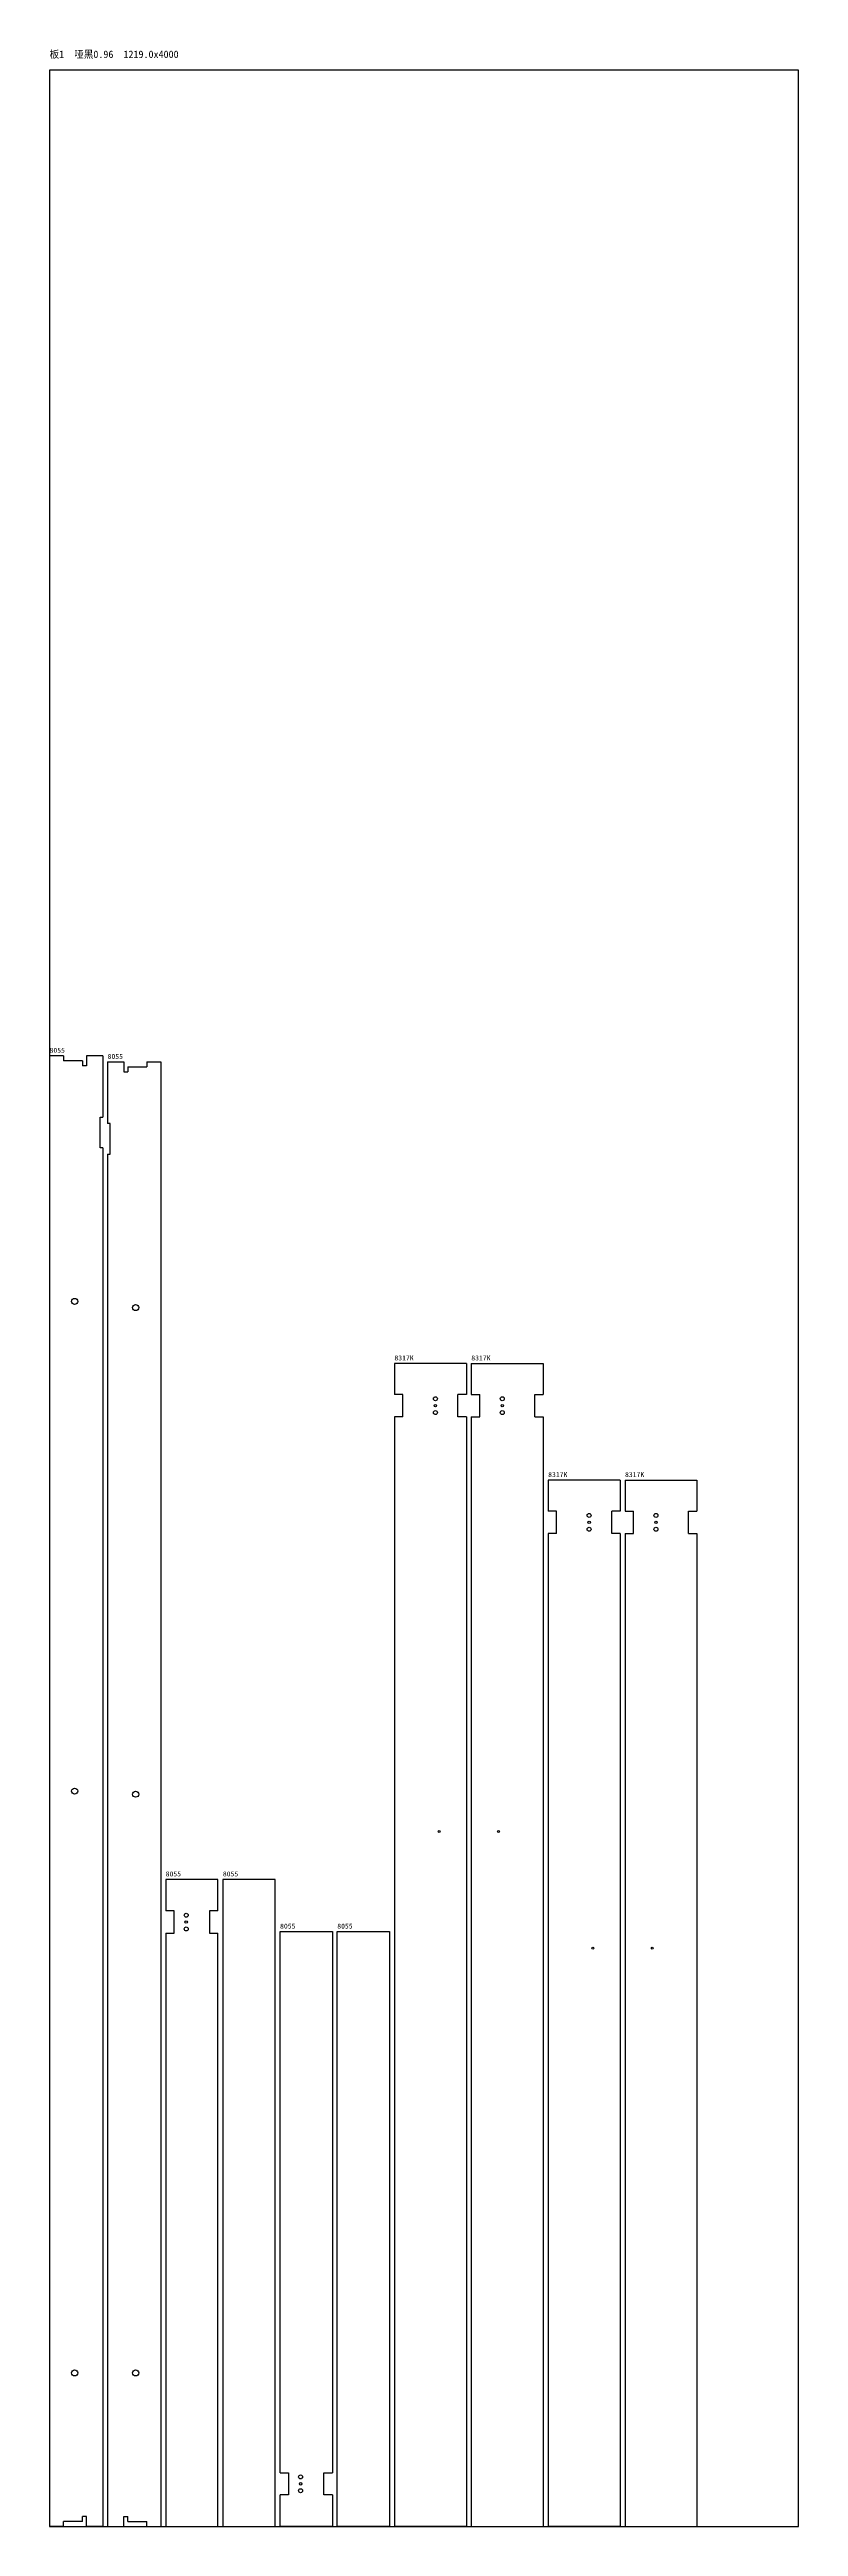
# Model space of a CAD drawing. Header units: metres. Extents: x 0 to 1219, y 0 to 4034.
import ezdxf

# ---------------------------------------------------------------- set-up
doc = ezdxf.new("R2010")
doc.units = ezdxf.units.M

# ---------------------------------------------------------------- blocks, each defined once
blk = doc.blocks.new('KB__-______-8055-__3_7')
for p, q in [((0, 2395), (0, 0)), ((22.5, 2395), (0, 2395)), ((22.5, 2395), (22.5, 2386.8)), ((53.7, 2386.8), (22.5, 2386.8)), ((53.7, 2386.8), (53.7, 2378.8)), ((86.5, 2395), (60, 2395)), ((60, 2395), (60, 2378.8)), ((86.5, 2395), (86.5, 2295)), ((60, 2378.8), (53.7, 2378.8)), ((86.5, 2245), (86.5, 0)), ((22.5, 0), (0, 0)), ((53.7, 8.2), (22.5, 8.2)), ((22.5, 0), (22.5, 8.2)), ((60, 16.2), (53.7, 16.2)), ((53.7, 8.2), (53.7, 16.2)), ((60, 0), (60, 16.2)), ((86.5, 0), (60, 0))]:
    blk.add_line(p, q)
blk.add_lwpolyline([(86.5, 2245), (82.5, 2245), (82.5, 2295), (86.5, 2295)])
for centre in [(40.85, 1995), (40.85, 1197.5), (40.85, 250)]:
    blk.add_circle(centre, 4.9)
blk = doc.blocks.new('KB__-______-8055-__12_10')
for p, q in [((0, 2385), (26.5, 2385)), ((0, 2385), (0, 2285)), ((26.5, 2385), (26.5, 2368.8)), ((64, 2385), (86.5, 2385)), ((64, 2385), (64, 2376.8)), ((86.5, 2385), (86.5, 0)), ((26.5, 2368.8), (32.8, 2368.8)), ((32.8, 2376.8), (64, 2376.8)), ((32.8, 2376.8), (32.8, 2368.8)), ((0, 2235), (0, 0)), ((0, 0), (26.5, 0)), ((26.5, 16.2), (32.8, 16.2)), ((26.5, 0), (26.5, 16.2)), ((32.8, 8.2), (32.8, 16.2)), ((32.8, 8.2), (64, 8.2)), ((64, 0), (64, 8.2)), ((64, 0), (86.5, 0))]:
    blk.add_line(p, q)
blk.add_lwpolyline([(0, 2235), (4, 2235), (4, 2285), (0, 2285)])
for centre in [(45.65, 1985), (45.65, 1192.5), (45.65, 250)]:
    blk.add_circle(centre, 4.9)
blk = doc.blocks.new('KB__-______-8055-__2_6')
for points in [[(85.1, 1002.3), (85.1, 1053.7), (0, 1053.7), (0, 1002.3)], [(0, 966.3), (13.7, 966.3), (13.7, 1002.3), (0, 1002.3)], [(85.1, 1002.3), (71.4, 1002.3), (71.4, 966.3), (85.1, 966.3)], [(0, 966.3), (0, 0), (85.1, 0), (85.1, 966.3)]]:
    blk.add_lwpolyline(points)
for centre in [(33.4, 995.5), (33.4, 973)]:
    blk.add_circle(centre, 3.25)
at = {"color": 7}
blk.add_circle((33.4, 984.3), 2, dxfattribs=at)
blk = doc.blocks.new('KB__-______-8055-__1_5')
blk.add_lwpolyline([(85.1, 0), (85.1, 1053.7), (0, 1053.7), (0, 0)], close=True)
blk = doc.blocks.new('KB__-______-8055-__11_9')
for points in [[(0, 87.4), (0, 968.7), (85.1, 968.7), (85.1, 87.4)], [(0, 87.4), (13.7, 87.4), (13.7, 51.4), (0, 51.4)], [(85.1, 51.4), (71.4, 51.4), (71.4, 87.4), (85.1, 87.4)], [(85.1, 51.4), (85.1, 0), (0, 0), (0, 51.4)]]:
    blk.add_lwpolyline(points)
for centre in [(33.4, 80.7), (33.4, 58.2)]:
    blk.add_circle(centre, 3.25)
at = {"color": 7}
blk.add_circle((33.4, 69.4), 2, dxfattribs=at)
blk = doc.blocks.new('KB__-______-8055-__10_8')
blk.add_lwpolyline([(85.1, 968.7), (85.1, 0), (0, 0), (0, 968.7)], close=True)
blk = doc.blocks.new('KB__-___-8317K-__1_1')
for p, q in [((0, 1894), (0, 1843.3)), ((117.1, 1894), (0, 1894)), ((117.1, 1894), (117.1, 1843.3)), ((13.7, 1843.3), (0, 1843.3)), ((13.7, 1807.3), (13.7, 1843.3)), ((117.1, 1843.3), (103.4, 1843.3)), ((103.4, 1807.3), (103.4, 1843.3)), ((0, 1807.3), (0, 0)), ((13.7, 1807.3), (0, 1807.3)), ((117.1, 1807.3), (103.4, 1807.3)), ((117.1, 1807.3), (117.1, 0)), ((117.1, 0), (0, 0))]:
    blk.add_line(p, q)
for centre, radius in [((66.7, 1836.5), 3.25), ((66.7, 1814), 3.25), ((72.7, 1131.9), 1.5)]:
    blk.add_circle(centre, radius)
at = {"color": 7}
blk.add_circle((66.7, 1825.3), 2, dxfattribs=at)
blk = doc.blocks.new('KB__-___-8317K-__2_2')
for p, q in [((0, 1894), (0, 1843.3)), ((0, 1894), (117.1, 1894)), ((117.1, 1894), (117.1, 1843.3)), ((0, 1843.3), (13.7, 1843.3)), ((13.7, 1807.3), (13.7, 1843.3)), ((103.4, 1843.3), (117.1, 1843.3)), ((103.4, 1807.3), (103.4, 1843.3)), ((0, 1807.3), (0, 0)), ((0, 1807.3), (13.7, 1807.3)), ((103.4, 1807.3), (117.1, 1807.3)), ((117.1, 1807.3), (117.1, 0)), ((0, 0), (117.1, 0))]:
    blk.add_line(p, q)
for centre, radius in [((50.4, 1836.5), 3.25), ((50.4, 1814), 3.25), ((44.4, 1131.9), 1.5)]:
    blk.add_circle(centre, radius)
at = {"color": 7}
blk.add_circle((50.4, 1825.3), 2, dxfattribs=at)
blk = doc.blocks.new('KB__-___-8317K-__9_3')
for p, q in [((0, 1704), (0, 1653.3)), ((117.1, 1704), (0, 1704)), ((117.1, 1704), (117.1, 1653.3)), ((13.7, 1653.3), (0, 1653.3)), ((0, 1617.3), (0, 0)), ((13.7, 1617.3), (0, 1617.3)), ((13.7, 1617.3), (13.7, 1653.3)), ((117.1, 1653.3), (103.4, 1653.3)), ((103.4, 1617.3), (103.4, 1653.3)), ((117.1, 1617.3), (103.4, 1617.3)), ((117.1, 1617.3), (117.1, 0)), ((117.1, 0), (0, 0))]:
    blk.add_line(p, q)
for centre, radius in [((66.7, 1646.5), 3.25), ((66.7, 1624), 3.25), ((72.7, 941.9), 1.5)]:
    blk.add_circle(centre, radius)
at = {"color": 7}
blk.add_circle((66.7, 1635.3), 2, dxfattribs=at)
blk = doc.blocks.new('KB__-___-8317K-__10_4')
for p, q in [((0, 1704), (0, 1653.3)), ((0, 1704), (117.1, 1704)), ((117.1, 1704), (117.1, 1653.3)), ((0, 1653.3), (13.7, 1653.3)), ((0, 1617.3), (0, 0)), ((0, 1617.3), (13.7, 1617.3)), ((13.7, 1617.3), (13.7, 1653.3)), ((103.4, 1653.3), (117.1, 1653.3)), ((103.4, 1617.3), (103.4, 1653.3)), ((103.4, 1617.3), (117.1, 1617.3)), ((117.1, 1617.3), (117.1, 0)), ((0, 0), (117.1, 0))]:
    blk.add_line(p, q)
for centre, radius in [((50.4, 1646.5), 3.25), ((50.4, 1624), 3.25), ((44.4, 941.9), 1.5)]:
    blk.add_circle(centre, radius)
at = {"color": 7}
blk.add_circle((50.4, 1635.3), 2, dxfattribs=at)

msp = doc.modelspace()

# ---------------------------------------------------------------- linework, layer by layer
at = {"color": 3}
msp.add_lwpolyline([(0, 0), (1219, 0), (1219, 4000), (0, 4000)], close=True, dxfattribs=at)

# ---------------------------------------------------------------- block references
for name, p in [('KB__-______-8055-__3_7', (0, 0)), ('KB__-______-8055-__12_10', (94.5, 0)), ('KB__-___-8317K-__1_1', (561.4, 0)), ('KB__-___-8317K-__2_2', (686.5, 0)), ('KB__-___-8317K-__9_3', (811.6, 0)), ('KB__-___-8317K-__10_4', (936.7, 0)), ('KB__-______-8055-__2_6', (189, 0)), ('KB__-______-8055-__1_5', (282.1, 0)), ('KB__-______-8055-__11_9', (375.2, 0)), ('KB__-______-8055-__10_8', (468.3, 0))]:
    msp.add_blockref(name, p)

# ---------------------------------------------------------------- texts
at = {"color": 5}
msp.add_text('板1  哑黑0.96  1219.0x4000', height=12, dxfattribs=at).set_placement((0, 4020))
for s, p in [('8055', (0, 2400)), ('8055', (94.5, 2390)), ('8317K', (561.4, 1899)), ('8317K', (686.5, 1899)), ('8317K', (811.6, 1709)), ('8317K', (936.7, 1709)), ('8055', (189, 1058.7)), ('8055', (282.1, 1058.7)), ('8055', (375.2, 973.7)), ('8055', (468.3, 973.7))]:
    msp.add_text(s, height=8).set_placement(p)

doc.saveas('drawing.dxf')
